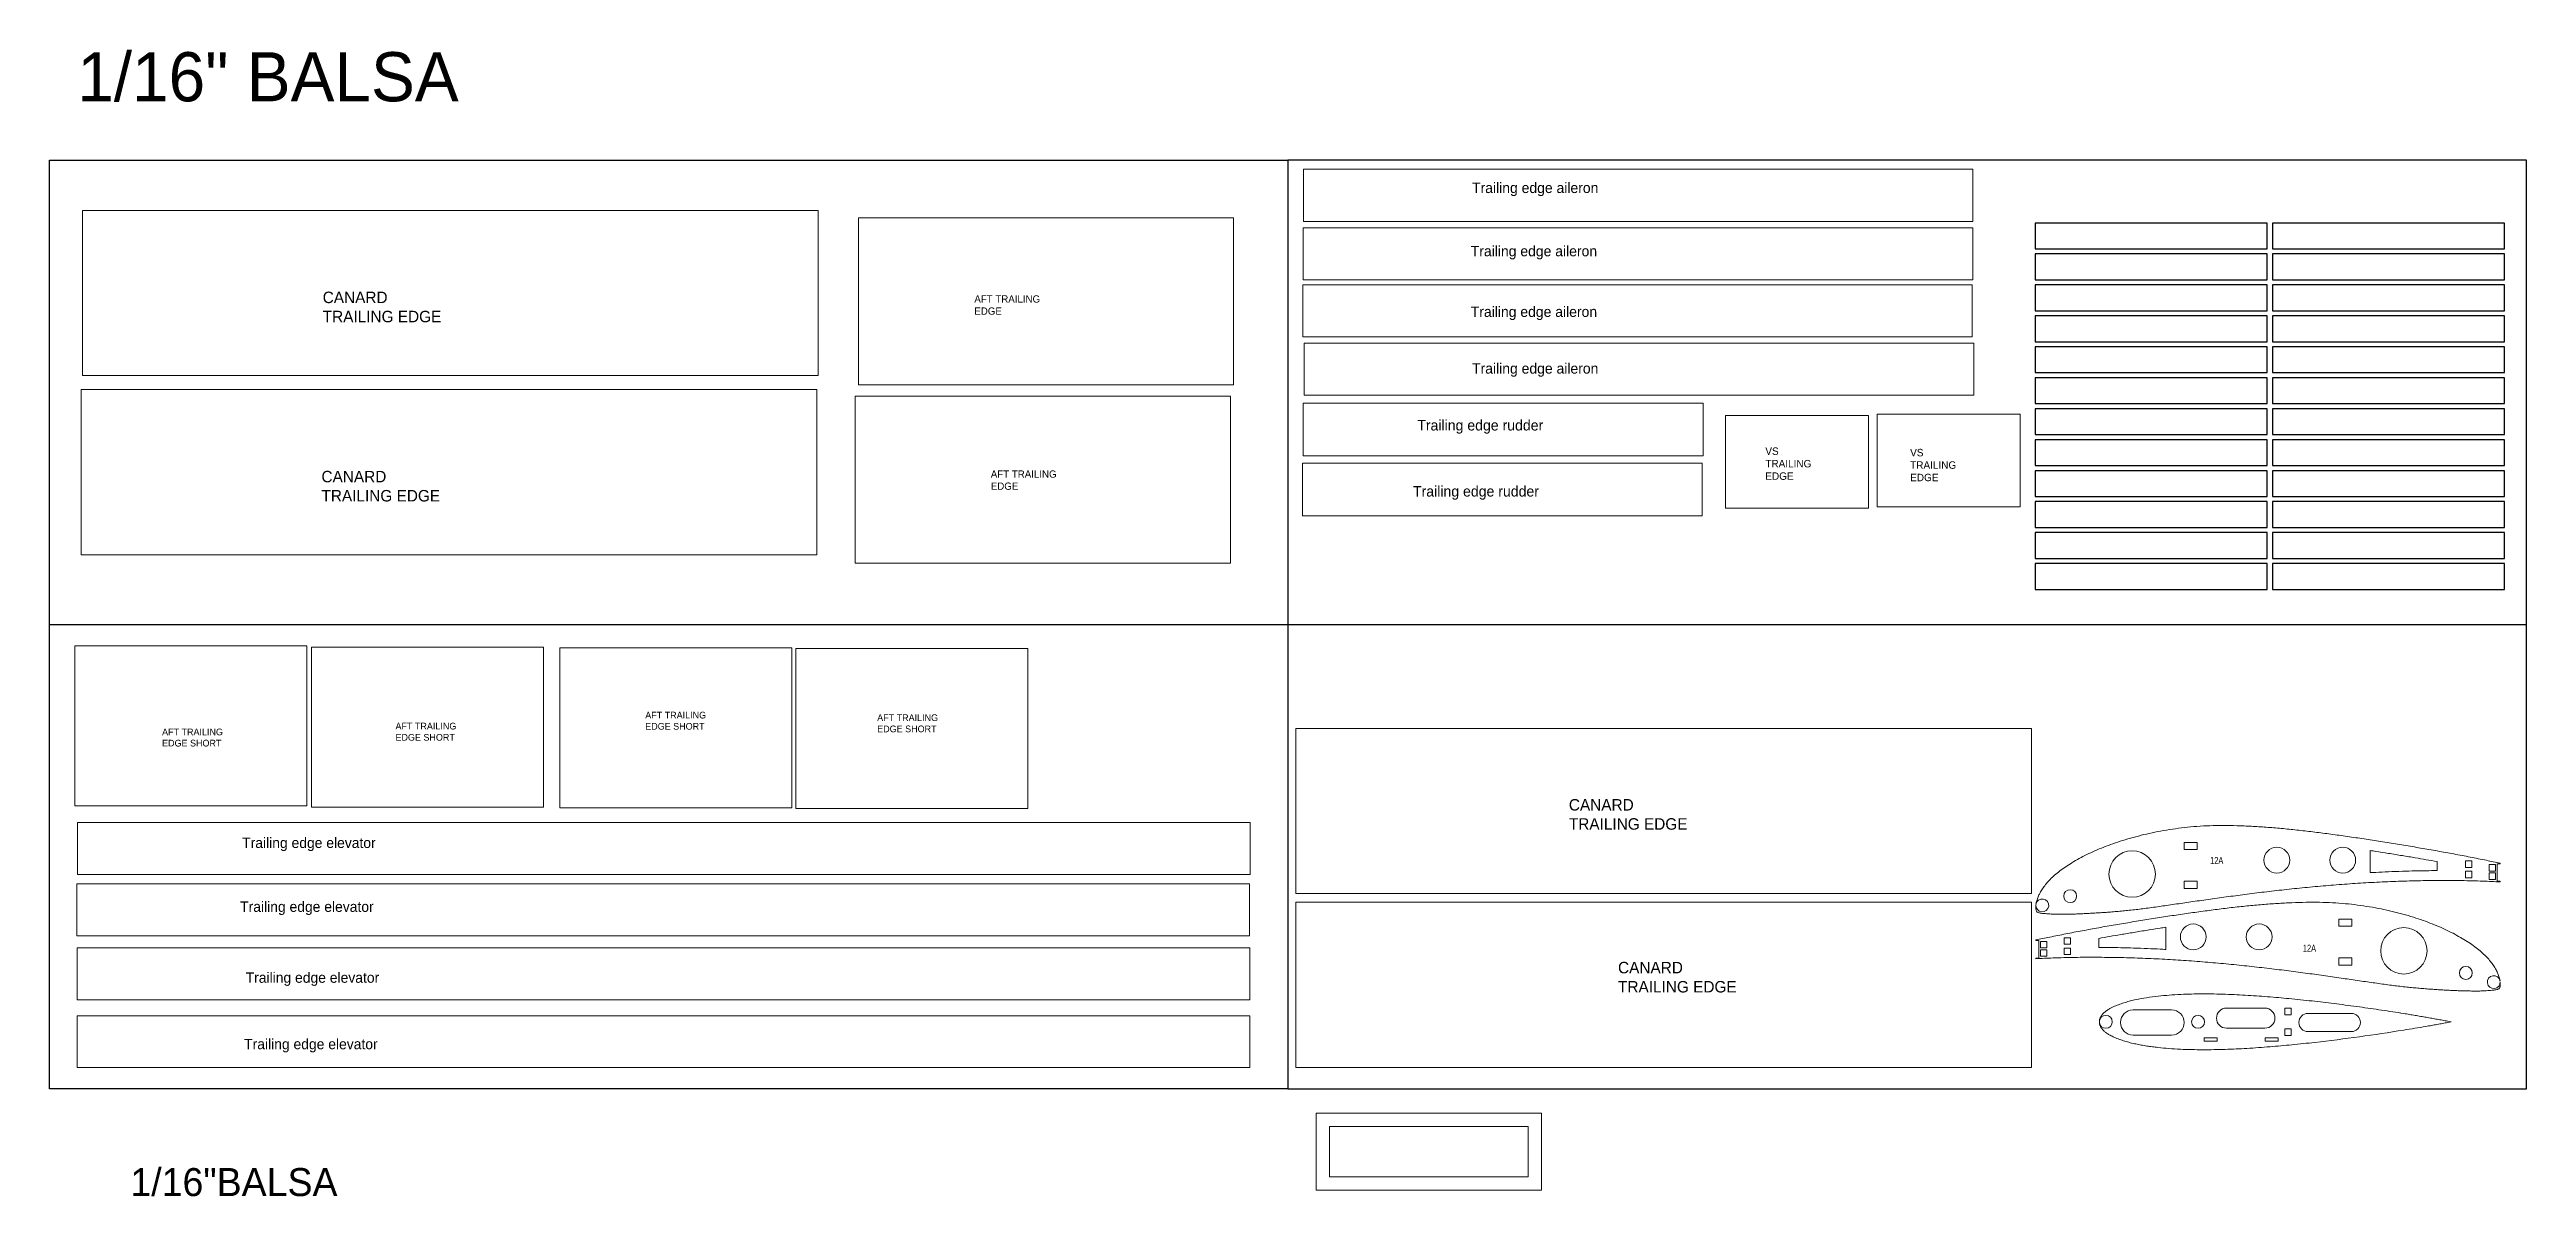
# Model space of a CAD drawing. Header units: inches. Extents: x 0 to 72, y -2.1 to 20.1.
# Drawn here: x 0 to 48, y -2.09 to 20.14 of the extents above; entities that cross this region are included whole.
import ezdxf

# ---------------------------------------------------------------- set-up
doc = ezdxf.new("R2010")
doc.units = ezdxf.units.IN
doc.header["$MEASUREMENT"] = 0
doc.styles.add('SLDTEXTSTYLE0', font='TXT', dxfattribs={"width": 0.75})

msp = doc.modelspace()

# ---------------------------------------------------------------- texts
at = {"attachment_point": 1}
for s, width, gutter_width, insert, char_height in [('1/16" BALSA', 13.89967, 0.689, (0.537, 20.091), 0.95255), ('Trailing edge aileron', 7.70813, 0.625, (27.567, 17.563), 0.202), ('Trailing edge aileron', 7.70813, 0.625, (27.542, 16.337), 0.202), ('{\\fCentury Gothic|b0|i0|c0|p34;\\H0.91667x;CANARD TRAILING EDGE }', 2.61662, 0.689, (5.294, 15.45), 0.24279), ('AFT TRAILING EDGE', 1.54653, 0.689, (17.922, 15.378), 0.14055), ('Trailing edge aileron', 7.70813, 0.625, (27.542, 15.162), 0.202), ('Trailing edge aileron', 7.70813, 0.625, (27.567, 14.063), 0.202), ('Trailing edge rudder', 7.70813, 0.625, (26.505, 12.963), 0.204), ('VS TRAILING EDGE', 1.06913, 0.689, (33.25, 12.43), 0.14469), ('VS TRAILING EDGE', 1.06913, 0.689, (36.057, 12.403), 0.14469), ('{\\fCentury Gothic|b0|i0|c0|p34;\\H0.91667x;CANARD TRAILING EDGE }', 2.61662, 0.689, (5.27, 11.977), 0.24279), ('AFT TRAILING EDGE', 1.54653, 0.689, (18.241, 11.985), 0.14055), ('Trailing edge rudder', 7.70813, 0.625, (26.422, 11.683), 0.204), ('{\\fCentury Gothic|b0|i0|c0|p34;\\H0.91667x;AFT TRAILING EDGE SHORT}', 1.36542, 0.689, (11.544, 7.308), 0.14193), ('{\\fCentury Gothic|b0|i0|c0|p34;\\H0.91667x;AFT TRAILING EDGE SHORT}', 1.36542, 0.689, (16.039, 7.258), 0.14193), ('{\\fCentury Gothic|b0|i0|c0|p34;\\H0.91667x;AFT TRAILING EDGE SHORT}', 1.36542, 0.689, (2.181, 6.982), 0.14193), ('{\\fCentury Gothic|b0|i0|c0|p34;\\H0.91667x;AFT TRAILING EDGE SHORT}', 1.36542, 0.689, (6.704, 7.095), 0.14193), ('{\\fCentury Gothic|b0|i0|c0|p34;\\H0.91667x;CANARD TRAILING EDGE }', 2.61662, 0.689, (29.443, 5.616), 0.24279), ('Trailing edge elevator', 7.70813, 0.625, (3.733, 4.869), 0.2012), ('Trailing edge elevator', 7.70813, 0.625, (3.694, 3.631), 0.2012), ('{\\fCentury Gothic|b0|i0|c0|p34;\\H0.91667x;CANARD TRAILING EDGE }', 2.61662, 0.689, (30.396, 2.461), 0.24279), ('Trailing edge elevator', 7.70813, 0.625, (3.801, 2.257), 0.2012), ('Trailing edge elevator', 7.70813, 0.625, (3.771, 0.969), 0.2012), ('1/16"BALSA', 9.79276, 0.689, (1.567, -1.535), 0.5432)]:
    msp.add_mtext_dynamic_manual_height_columns(s, width=width, gutter_width=gutter_width, heights=[0], dxfattribs=dict(at, insert=insert, char_height=char_height))
at = {"color": 3, "linetype": 'Continuous', "lineweight": 0, "char_height": 0.1378, "attachment_point": 1, "style": 'SLDTEXTSTYLE0'}
for insert in [(41.871, 4.495), (43.668, 2.795)]:
    msp.add_mtext('12A', dxfattribs=dict(at, insert=insert))

# ---------------------------------------------------------------- linework, layer by layer
for p, q in [((0, 9), (0, 18)), ((0, 18), (24, 18)), ((24, 18), (24, 9)), ((48, 18), (24, 18)), ((48, 0), (48, 18)), ((0, 0), (0, 9)), ((0, 9), (24, 9)), ((24, 9), (24, 0)), ((24, 9), (48, 9)), ((24, 0), (0, 0)), ((24, 0), (48, 0))]:
    msp.add_line(p, q)
at = {"color": 1, "linetype": 'Continuous', "lineweight": 15}
for p, q in [((24.301, 17.822), (37.274, 17.822)), ((24.301, 16.812), (24.301, 17.822)), ((37.274, 17.822), (37.274, 16.812)), ((14.895, 17.024), (0.639, 17.024)), ((0.639, 17.024), (0.639, 13.822)), ((14.895, 13.822), (14.895, 17.024)), ((22.947, 16.881), (15.674, 16.881)), ((15.674, 16.881), (15.674, 13.646)), ((22.947, 13.646), (22.947, 16.881)), ((37.274, 16.812), (24.301, 16.812)), ((37.271, 16.686), (24.297, 16.686)), ((24.297, 16.686), (24.297, 15.676)), ((37.271, 15.676), (37.271, 16.686)), ((24.286, 15.581), (37.259, 15.581)), ((24.286, 14.571), (24.286, 15.581)), ((24.297, 15.676), (37.271, 15.676)), ((37.259, 15.581), (37.259, 14.571)), ((37.259, 14.571), (24.286, 14.571)), ((37.289, 14.451), (24.315, 14.451)), ((24.315, 14.451), (24.315, 13.441)), ((37.289, 13.441), (37.289, 14.451)), ((14.872, 13.552), (0.615, 13.552)), ((0.615, 13.552), (0.615, 10.349)), ((0.639, 13.822), (14.895, 13.822)), ((14.872, 10.349), (14.872, 13.552)), ((15.674, 13.646), (22.947, 13.646)), ((24.315, 13.441), (37.289, 13.441)), ((22.884, 13.426), (15.612, 13.426)), ((15.612, 13.426), (15.612, 10.191)), ((22.884, 10.191), (22.884, 13.426)), ((32.045, 13.286), (24.294, 13.286)), ((24.294, 13.286), (24.294, 12.266)), ((32.045, 12.266), (32.045, 13.286)), ((32.48, 13.051), (32.48, 11.256)), ((35.249, 13.051), (32.48, 13.051)), ((35.249, 11.256), (35.249, 13.051)), ((35.418, 13.075), (35.418, 11.279)), ((38.187, 13.075), (35.418, 13.075)), ((38.187, 11.279), (38.187, 13.075)), ((32.028, 12.125), (24.278, 12.125)), ((24.278, 12.125), (24.278, 11.105)), ((24.294, 12.266), (32.045, 12.266)), ((32.028, 11.105), (32.028, 12.125)), ((24.278, 11.105), (32.028, 11.105)), ((32.48, 11.256), (35.249, 11.256)), ((35.418, 11.279), (38.187, 11.279)), ((0.615, 10.349), (14.872, 10.349)), ((15.612, 10.191), (22.884, 10.191)), ((0.492, 8.583), (4.988, 8.583)), ((0.492, 5.482), (0.492, 8.583)), ((4.988, 8.583), (4.988, 5.482)), ((5.077, 8.561), (5.077, 5.461)), ((9.573, 8.561), (5.077, 8.561)), ((9.573, 5.461), (9.573, 8.561)), ((14.384, 8.548), (9.888, 8.548)), ((9.888, 8.548), (9.888, 5.448)), ((14.384, 5.448), (14.384, 8.548)), ((14.465, 8.536), (14.465, 5.435)), ((18.961, 8.536), (14.465, 8.536)), ((18.961, 5.435), (18.961, 8.536)), ((38.405, 6.986), (24.149, 6.986)), ((24.149, 6.986), (24.149, 3.783)), ((38.405, 3.783), (38.405, 6.986)), ((4.988, 5.482), (0.492, 5.482)), ((5.077, 5.461), (9.573, 5.461)), ((9.888, 5.448), (14.384, 5.448)), ((14.465, 5.435), (18.961, 5.435)), ((0.543, 5.163), (23.268, 5.163)), ((0.543, 4.157), (0.543, 5.163)), ((23.268, 5.163), (23.268, 4.157)), ((41.368, 4.777), (41.618, 4.777)), ((41.368, 4.637), (41.368, 4.777)), ((41.618, 4.637), (41.368, 4.637)), ((41.618, 4.777), (41.618, 4.637)), ((44.973, 4.619), (44.973, 4.19)), ((46.268, 4.229), (46.268, 4.404)), ((46.942, 4.417), (46.817, 4.417)), ((46.817, 4.417), (46.817, 4.292)), ((46.942, 4.292), (46.942, 4.417)), ((47.277, 4.346), (47.402, 4.346)), ((47.277, 4.221), (47.277, 4.346)), ((47.402, 4.346), (47.402, 4.221)), ((47.493, 4.362), (47.43, 4.362)), ((47.43, 4.362), (47.43, 4.022)), ((47.493, 4.362), (47.493, 4.373)), ((23.254, 3.973), (0.529, 3.973)), ((0.529, 3.973), (0.529, 2.967)), ((23.268, 4.157), (0.543, 4.157)), ((23.254, 2.967), (23.254, 3.973)), ((41.368, 4.025), (41.618, 4.025)), ((41.368, 3.885), (41.368, 4.025)), ((41.618, 3.885), (41.368, 3.885)), ((41.618, 4.025), (41.618, 3.885)), ((46.817, 4.292), (46.942, 4.292)), ((46.817, 4.217), (46.817, 4.092)), ((46.942, 4.217), (46.817, 4.217)), ((46.817, 4.092), (46.942, 4.092)), ((46.942, 4.092), (46.942, 4.217)), ((47.402, 4.221), (47.277, 4.221)), ((47.277, 4.184), (47.402, 4.184)), ((47.277, 4.059), (47.277, 4.184)), ((47.402, 4.059), (47.277, 4.059)), ((47.402, 4.184), (47.402, 4.059)), ((47.43, 4.022), (47.493, 4.022)), ((47.493, 4.01), (47.493, 4.022)), ((24.149, 3.783), (38.405, 3.783)), ((24.149, 3.618), (38.405, 3.618)), ((24.149, 0.415), (24.149, 3.618)), ((38.405, 3.618), (38.405, 0.415)), ((0.529, 2.967), (23.254, 2.967)), ((38.49, 2.874), (38.49, 2.885)), ((39.041, 2.929), (39.166, 2.929)), ((39.041, 2.804), (39.041, 2.929)), ((39.166, 2.929), (39.166, 2.804)), ((39.715, 2.916), (39.715, 2.742)), ((41.01, 2.702), (41.01, 3.132)), ((44.615, 3.29), (44.365, 3.29)), ((44.365, 3.29), (44.365, 3.15)), ((44.365, 3.15), (44.615, 3.15)), ((44.615, 3.15), (44.615, 3.29)), ((0.534, 2.731), (23.259, 2.731)), ((0.534, 1.725), (0.534, 2.731)), ((23.259, 2.731), (23.259, 1.725)), ((38.49, 2.874), (38.552, 2.874)), ((38.49, 2.523), (38.49, 2.534)), ((38.552, 2.534), (38.49, 2.534)), ((38.552, 2.874), (38.552, 2.534)), ((38.706, 2.858), (38.581, 2.858)), ((38.581, 2.858), (38.581, 2.733)), ((38.581, 2.733), (38.706, 2.733)), ((38.706, 2.696), (38.581, 2.696)), ((38.581, 2.696), (38.581, 2.571)), ((38.581, 2.571), (38.706, 2.571)), ((38.706, 2.733), (38.706, 2.858)), ((38.706, 2.571), (38.706, 2.696)), ((39.166, 2.804), (39.041, 2.804)), ((39.041, 2.729), (39.166, 2.729)), ((39.041, 2.604), (39.041, 2.729)), ((39.166, 2.604), (39.041, 2.604)), ((39.166, 2.729), (39.166, 2.604)), ((44.615, 2.537), (44.365, 2.537)), ((44.365, 2.537), (44.365, 2.397)), ((44.615, 2.397), (44.615, 2.537)), ((44.365, 2.397), (44.615, 2.397)), ((23.259, 1.725), (0.534, 1.725)), ((41.123, 1.531), (40.379, 1.531)), ((42.931, 1.565), (42.187, 1.565)), ((43.44, 1.561), (43.315, 1.561)), ((43.315, 1.561), (43.315, 1.436)), ((43.44, 1.436), (43.44, 1.561)), ((44.604, 1.463), (43.767, 1.463)), ((45.552, 1.484), (45.552, 1.484)), ((23.259, 1.417), (0.534, 1.417)), ((0.534, 1.417), (0.534, 0.411)), ((23.259, 0.411), (23.259, 1.417)), ((40.379, 1.041), (41.123, 1.041)), ((41.753, 0.988), (41.753, 0.925)), ((42.003, 0.988), (41.753, 0.988)), ((42.003, 0.925), (42.003, 0.988)), ((42.187, 1.176), (42.931, 1.176)), ((42.938, 0.988), (42.938, 0.925)), ((43.188, 0.988), (42.938, 0.988)), ((43.188, 0.925), (43.188, 0.988)), ((43.315, 1.436), (43.44, 1.436)), ((43.44, 1.162), (43.315, 1.162)), ((43.315, 1.162), (43.315, 1.037)), ((43.315, 1.037), (43.44, 1.037)), ((43.44, 1.037), (43.44, 1.162)), ((43.767, 1.109), (44.604, 1.109)), ((46.54, 1.3), (46.479, 1.311)), ((46.479, 1.287), (46.54, 1.3)), ((41.753, 0.925), (42.003, 0.925)), ((42.938, 0.925), (43.188, 0.925)), ((38.405, 0.415), (24.149, 0.415))]:
    msp.add_line(p, q, dxfattribs=at)
at = {"color": 7, "linetype": 'Continuous', "lineweight": 15}
for p, q in [((0.534, 0.411), (23.259, 0.411)), ((24.545, -0.474), (28.912, -0.474)), ((24.545, -1.963), (24.545, -0.474)), ((28.912, -1.963), (28.912, -0.474)), ((24.802, -0.731), (24.802, -1.706)), ((28.654, -0.731), (24.802, -0.731)), ((28.654, -1.706), (28.654, -0.731)), ((24.802, -1.706), (28.654, -1.706)), ((24.545, -1.963), (28.912, -1.963))]:
    msp.add_line(p, q, dxfattribs=at)
at = {"color": 1}
for points in [[(38.477, 16.28), (42.977, 16.28), (42.977, 16.78), (38.477, 16.78)], [(43.077, 16.28), (47.577, 16.28), (47.577, 16.78), (43.077, 16.78)], [(38.477, 15.68), (42.977, 15.68), (42.977, 16.18), (38.477, 16.18)], [(43.077, 15.68), (47.577, 15.68), (47.577, 16.18), (43.077, 16.18)], [(38.477, 15.08), (42.977, 15.08), (42.977, 15.58), (38.477, 15.58)], [(43.077, 15.08), (47.577, 15.08), (47.577, 15.58), (43.077, 15.58)], [(38.477, 14.48), (42.977, 14.48), (42.977, 14.98), (38.477, 14.98)], [(43.077, 14.48), (47.577, 14.48), (47.577, 14.98), (43.077, 14.98)], [(38.477, 13.88), (42.977, 13.88), (42.977, 14.38), (38.477, 14.38)], [(43.077, 13.88), (47.577, 13.88), (47.577, 14.38), (43.077, 14.38)], [(38.477, 13.28), (42.977, 13.28), (42.977, 13.78), (38.477, 13.78)], [(43.077, 13.28), (47.577, 13.28), (47.577, 13.78), (43.077, 13.78)], [(38.477, 12.68), (42.977, 12.68), (42.977, 13.18), (38.477, 13.18)], [(43.077, 12.68), (47.577, 12.68), (47.577, 13.18), (43.077, 13.18)], [(38.477, 12.08), (42.977, 12.08), (42.977, 12.58), (38.477, 12.58)], [(43.077, 12.08), (47.577, 12.08), (47.577, 12.58), (43.077, 12.58)], [(38.477, 11.48), (42.977, 11.48), (42.977, 11.98), (38.477, 11.98)], [(43.077, 11.48), (47.577, 11.48), (47.577, 11.98), (43.077, 11.98)], [(38.477, 10.88), (42.977, 10.88), (42.977, 11.38), (38.477, 11.38)], [(43.077, 10.88), (47.577, 10.88), (47.577, 11.38), (43.077, 11.38)], [(38.477, 10.28), (42.977, 10.28), (42.977, 10.78), (38.477, 10.78)], [(43.077, 10.28), (47.577, 10.28), (47.577, 10.78), (43.077, 10.78)], [(38.477, 9.68), (42.977, 9.68), (42.977, 10.18), (38.477, 10.18)], [(43.077, 9.68), (47.577, 9.68), (47.577, 10.18), (43.077, 10.18)]]:
    msp.add_lwpolyline(points, close=True, dxfattribs=at)
at = {"color": 1, "linetype": 'Continuous', "lineweight": 15}
for centre, radius in [((40.358, 4.163), 0.45), ((43.163, 4.432), 0.25), ((44.44, 4.432), 0.25), ((39.158, 3.735), 0.125), ((41.543, 2.945), 0.25), ((42.82, 2.945), 0.25), ((45.625, 2.675), 0.45), ((46.825, 2.247), 0.125), ((41.636, 1.298), 0.125)]:
    msp.add_circle(centre, radius, dxfattribs=at)
for centre, radius, start, end in [((38.617, 3.555), 0.125, 176.0219, 169.264), ((47.366, 2.068), 0.125, 10.736, 3.9781), ((40.379, 1.286), 0.245, 90, 270), ((41.123, 1.286), 0.245, 270, 90), ((42.187, 1.371), 0.194, 90, 270), ((42.931, 1.371), 0.194, 270, 90), ((43.767, 1.286), 0.177, 90, 270), ((44.604, 1.286), 0.177, 270, 90), ((39.849, 1.299), 0.125, 180.5547, 179.7914)]:
    msp.add_arc(centre, radius, start, end, dxfattribs=at)
for points, knots in [([(38.494, 3.579), (38.495, 3.585), (38.498, 3.602), (38.505, 3.63), (38.516, 3.665), (38.529, 3.702), (38.544, 3.739), (38.563, 3.778), (38.591, 3.83), (38.635, 3.899), (38.697, 3.981), (38.771, 4.062), (38.858, 4.144), (38.959, 4.225), (39.072, 4.306), (39.196, 4.386), (39.333, 4.465), (39.481, 4.541), (39.64, 4.615), (39.809, 4.686), (39.989, 4.753), (40.178, 4.816), (40.377, 4.874), (40.584, 4.928), (40.8, 4.976), (41.024, 5.017), (41.256, 5.051), (41.495, 5.078), (41.741, 5.096), (41.996, 5.105), (42.26, 5.105), (42.532, 5.096), (42.814, 5.081), (43.104, 5.06), (43.401, 5.032), (43.706, 4.999), (44.016, 4.962), (44.331, 4.92), (44.651, 4.874), (44.974, 4.826), (45.298, 4.775), (45.624, 4.722), (45.949, 4.667), (46.272, 4.611), (46.593, 4.552), (46.909, 4.492), (47.209, 4.432), (47.403, 4.392), (47.493, 4.373)], [0, 0, 0, 0, 0.0007404, 0.0021039, 0.0035004, 0.0051408, 0.006774, 0.0084046, 0.0102652, 0.0140057, 0.018195, 0.0226148, 0.0272914, 0.0325614, 0.0381443, 0.0440172, 0.050437, 0.0571258, 0.06408, 0.0715389, 0.0792372, 0.087177, 0.0955782, 0.1041916, 0.1130159, 0.1222199, 0.1316116, 0.1411979, 0.1511899, 0.1614192, 0.1718938, 0.1829524, 0.1942972, 0.2059045, 0.2179777, 0.2302677, 0.2427684, 0.2556156, 0.2685954, 0.2817006, 0.2949429, 0.3082, 0.3214639, 0.3346425, 0.3477378, 0.3607454, 0.3734941, 0.3845742, 0.3845742, 0.3845742, 0.3845742]), ([(44.973, 4.619), (45.009, 4.614), (45.126, 4.596), (45.334, 4.563), (45.589, 4.521), (45.903, 4.468), (46.128, 4.429), (46.268, 4.404)], [0.3587823, 0.3587823, 0.3587823, 0.3587823, 0.4116677, 0.5330803, 0.6662762, 0.790628, 1, 1, 1, 1]), ([(47.493, 4.01), (47.38, 4.016), (47.129, 4.027), (46.737, 4.037), (46.317, 4.039), (45.894, 4.034), (45.47, 4.022), (45.047, 4.003), (44.628, 3.978), (44.213, 3.947), (43.806, 3.911), (43.406, 3.87), (43.016, 3.827), (42.638, 3.78), (42.273, 3.732), (41.921, 3.684), (41.585, 3.636), (41.313, 3.596), (41.106, 3.566), (40.956, 3.544), (40.811, 3.524), (40.671, 3.504), (40.534, 3.487), (40.402, 3.471), (40.274, 3.457), (40.15, 3.445), (40.029, 3.434), (39.911, 3.425), (39.798, 3.417), (39.688, 3.41), (39.582, 3.403), (39.48, 3.398), (39.381, 3.393), (39.288, 3.389), (39.199, 3.387), (39.114, 3.385), (39.033, 3.384), (38.958, 3.383), (38.888, 3.384), (38.822, 3.386), (38.762, 3.389), (38.706, 3.393), (38.656, 3.397), (38.613, 3.401), (38.577, 3.406), (38.548, 3.414), (38.527, 3.423), (38.515, 3.43), (38.506, 3.438), (38.501, 3.448), (38.497, 3.463), (38.493, 3.484), (38.49, 3.519), (38.491, 3.546), (38.493, 3.564)], [0.6265169, 0.6265169, 0.6265169, 0.6265169, 0.640116, 0.6568355, 0.6737172, 0.6907639, 0.7078087, 0.7248475, 0.7417155, 0.7584236, 0.774967, 0.7910316, 0.8067905, 0.8222382, 0.8369352, 0.8512011, 0.8650301, 0.8778859, 0.8843128, 0.8902083, 0.8960947, 0.9019772, 0.9073176, 0.9126524, 0.9179873, 0.9228543, 0.9277246, 0.9326016, 0.9370345, 0.9414657, 0.9458987, 0.9498417, 0.9537822, 0.9577224, 0.9611349, 0.9645471, 0.9679602, 0.9708031, 0.9736291, 0.9764474, 0.978675, 0.980921, 0.9831701, 0.984726, 0.9861587, 0.9875574, 0.988267, 0.9888738, 0.9892799, 0.9896815, 0.9903179, 0.9911323, 0.992264, 0.9944335, 0.9944335, 0.9944335, 0.9944335]), ([(46.268, 4.229), (46.127, 4.229), (45.903, 4.226), (45.589, 4.217), (45.333, 4.208), (45.126, 4.198), (45.009, 4.192), (44.973, 4.19)], [0.3599327, 0.3599327, 0.3599327, 0.3599327, 0.5685307, 0.6926022, 0.8256498, 0.9470675, 1, 1, 1, 1]), ([(47.488, 2.091), (47.487, 2.097), (47.484, 2.114), (47.478, 2.142), (47.467, 2.177), (47.454, 2.214), (47.438, 2.251), (47.42, 2.29), (47.392, 2.343), (47.348, 2.411), (47.286, 2.493), (47.212, 2.575), (47.124, 2.656), (47.024, 2.737), (46.911, 2.818), (46.786, 2.898), (46.65, 2.977), (46.502, 3.054), (46.343, 3.128), (46.174, 3.198), (45.994, 3.265), (45.805, 3.328), (45.606, 3.387), (45.398, 3.44), (45.182, 3.488), (44.959, 3.529), (44.727, 3.564), (44.488, 3.59), (44.241, 3.608), (43.987, 3.618), (43.723, 3.617), (43.45, 3.608), (43.169, 3.593), (42.879, 3.572), (42.581, 3.545), (42.277, 3.512), (41.967, 3.474), (41.652, 3.432), (41.332, 3.387), (41.009, 3.338), (40.685, 3.287), (40.359, 3.234), (40.034, 3.18), (39.711, 3.123), (39.39, 3.064), (39.073, 3.004), (38.774, 2.944), (38.58, 2.904), (38.49, 2.885)], [0, 0, 0, 0, 0.0007404, 0.0021039, 0.0035004, 0.0051408, 0.006774, 0.0084046, 0.0102652, 0.0140057, 0.018195, 0.0226148, 0.0272914, 0.0325614, 0.0381443, 0.0440172, 0.050437, 0.0571258, 0.06408, 0.0715389, 0.0792372, 0.087177, 0.0955782, 0.1041916, 0.1130159, 0.1222199, 0.1316116, 0.1411979, 0.1511899, 0.1614192, 0.1718938, 0.1829524, 0.1942972, 0.2059045, 0.2179777, 0.2302677, 0.2427684, 0.2556156, 0.2685954, 0.2817006, 0.2949429, 0.3082, 0.3214639, 0.3346425, 0.3477378, 0.3607454, 0.3734941, 0.3845742, 0.3845742, 0.3845742, 0.3845742]), ([(41.01, 3.132), (40.974, 3.126), (40.857, 3.108), (40.649, 3.075), (40.394, 3.033), (40.08, 2.981), (39.855, 2.941), (39.715, 2.916)], [0.3587823, 0.3587823, 0.3587823, 0.3587823, 0.4116677, 0.5330803, 0.6662762, 0.790628, 1, 1, 1, 1]), ([(38.49, 2.523), (38.603, 2.528), (38.854, 2.539), (39.246, 2.549), (39.666, 2.551), (40.089, 2.546), (40.513, 2.534), (40.936, 2.515), (41.355, 2.49), (41.77, 2.459), (42.177, 2.423), (42.577, 2.383), (42.966, 2.339), (43.345, 2.293), (43.71, 2.245), (44.062, 2.196), (44.398, 2.148), (44.67, 2.108), (44.877, 2.078), (45.026, 2.057), (45.172, 2.036), (45.312, 2.017), (45.449, 1.999), (45.58, 1.983), (45.709, 1.969), (45.833, 1.957), (45.954, 1.947), (46.071, 1.937), (46.185, 1.929), (46.295, 1.922), (46.401, 1.915), (46.503, 1.91), (46.601, 1.905), (46.695, 1.902), (46.784, 1.899), (46.869, 1.897), (46.949, 1.896), (47.025, 1.895), (47.095, 1.896), (47.161, 1.898), (47.221, 1.901), (47.277, 1.905), (47.327, 1.91), (47.37, 1.913), (47.406, 1.919), (47.434, 1.926), (47.455, 1.935), (47.468, 1.942), (47.477, 1.95), (47.482, 1.961), (47.486, 1.976), (47.49, 1.997), (47.493, 2.031), (47.492, 2.058), (47.49, 2.076)], [0.6265169, 0.6265169, 0.6265169, 0.6265169, 0.640116, 0.6568355, 0.6737172, 0.6907639, 0.7078087, 0.7248475, 0.7417155, 0.7584236, 0.774967, 0.7910316, 0.8067905, 0.8222382, 0.8369352, 0.8512011, 0.8650301, 0.8778859, 0.8843128, 0.8902083, 0.8960947, 0.9019772, 0.9073176, 0.9126524, 0.9179873, 0.9228543, 0.9277246, 0.9326016, 0.9370345, 0.9414657, 0.9458987, 0.9498417, 0.9537822, 0.9577224, 0.9611349, 0.9645471, 0.9679602, 0.9708031, 0.9736291, 0.9764474, 0.978675, 0.980921, 0.9831701, 0.984726, 0.9861587, 0.9875574, 0.988267, 0.9888738, 0.9892799, 0.9896815, 0.9903179, 0.9911323, 0.992264, 0.9944335, 0.9944335, 0.9944335, 0.9944335]), ([(39.715, 2.742), (39.855, 2.741), (40.08, 2.738), (40.394, 2.729), (40.649, 2.72), (40.857, 2.71), (40.974, 2.704), (41.01, 2.702)], [0.3599327, 0.3599327, 0.3599327, 0.3599327, 0.5685307, 0.6926022, 0.8256498, 0.9470675, 1, 1, 1, 1]), ([(46.479, 1.311), (46.444, 1.317), (46.375, 1.33), (46.27, 1.349), (46.164, 1.368), (46.058, 1.387), (45.95, 1.405), (45.842, 1.424), (45.732, 1.442), (45.516, 1.477), (45.193, 1.527), (44.76, 1.589), (44.329, 1.646), (43.894, 1.698), (43.464, 1.744), (43.032, 1.783), (42.604, 1.814), (42.163, 1.835), (41.728, 1.843), (41.363, 1.835), (41.079, 1.818), (40.858, 1.797), (40.644, 1.769), (40.465, 1.737), (40.326, 1.705), (40.221, 1.676), (40.118, 1.642), (40.032, 1.608), (39.965, 1.577), (39.916, 1.55), (39.87, 1.521), (39.825, 1.487), (39.786, 1.449), (39.759, 1.413), (39.744, 1.385), (39.736, 1.367), (39.73, 1.349), (39.727, 1.333), (39.724, 1.316), (39.724, 1.305), (39.724, 1.299)], [0, 0, 0, 0, 0.015157, 0.030442, 0.045855, 0.061395, 0.077064, 0.092861, 0.108786, 0.124839, 0.187058, 0.249681, 0.313001, 0.374384, 0.438496, 0.498909, 0.56116, 0.623539, 0.688875, 0.74838, 0.780894, 0.811297, 0.843869, 0.873708, 0.889836, 0.905029, 0.9208, 0.936524, 0.944808, 0.952411, 0.960622, 0.968204, 0.976564, 0.984103, 0.987318, 0.990411, 0.992811, 0.995199, 0.997608, 1, 1, 1, 1]), ([(39.724, 1.298), (39.724, 1.295), (39.724, 1.289), (39.725, 1.28), (39.726, 1.271), (39.727, 1.263), (39.729, 1.254), (39.731, 1.245), (39.736, 1.232), (39.743, 1.214), (39.754, 1.193), (39.769, 1.171), (39.792, 1.142), (39.828, 1.108), (39.876, 1.073), (39.939, 1.034), (40.017, 0.996), (40.114, 0.957), (40.217, 0.923), (40.323, 0.894), (40.428, 0.869), (40.536, 0.848), (40.643, 0.83), (40.751, 0.815), (40.893, 0.797), (41.074, 0.78), (41.364, 0.763), (41.729, 0.755), (42.159, 0.763), (42.593, 0.783), (43.023, 0.814), (43.462, 0.853), (44.039, 0.915), (44.762, 1.007), (45.479, 1.114), (45.944, 1.191), (46.158, 1.229), (46.266, 1.248), (46.373, 1.267), (46.444, 1.281), (46.479, 1.287)], [0, 0, 0, 0, 0.001272, 0.002542, 0.003813, 0.005089, 0.006373, 0.007667, 0.008973, 0.012313, 0.015782, 0.019634, 0.023656, 0.031562, 0.040689, 0.049519, 0.063166, 0.078152, 0.094556, 0.109692, 0.125732, 0.140897, 0.156949, 0.172243, 0.188119, 0.218442, 0.250738, 0.31316, 0.375504, 0.435715, 0.500489, 0.561126, 0.625422, 0.750267, 0.875096, 0.937529, 0.953096, 0.968764, 0.98471, 1, 1, 1, 1])]:
    msp.add_open_spline(points, degree=3, knots=knots, dxfattribs=at)

msp.set_redraw_order([(e.dxf.handle, doc.entitydb.next_handle()) for e in msp.query("TEXT MTEXT ATTDEF DIMENSION ARC_DIMENSION")])  # texts and dimensions are drawn at this point

doc.saveas('drawing.dxf')
